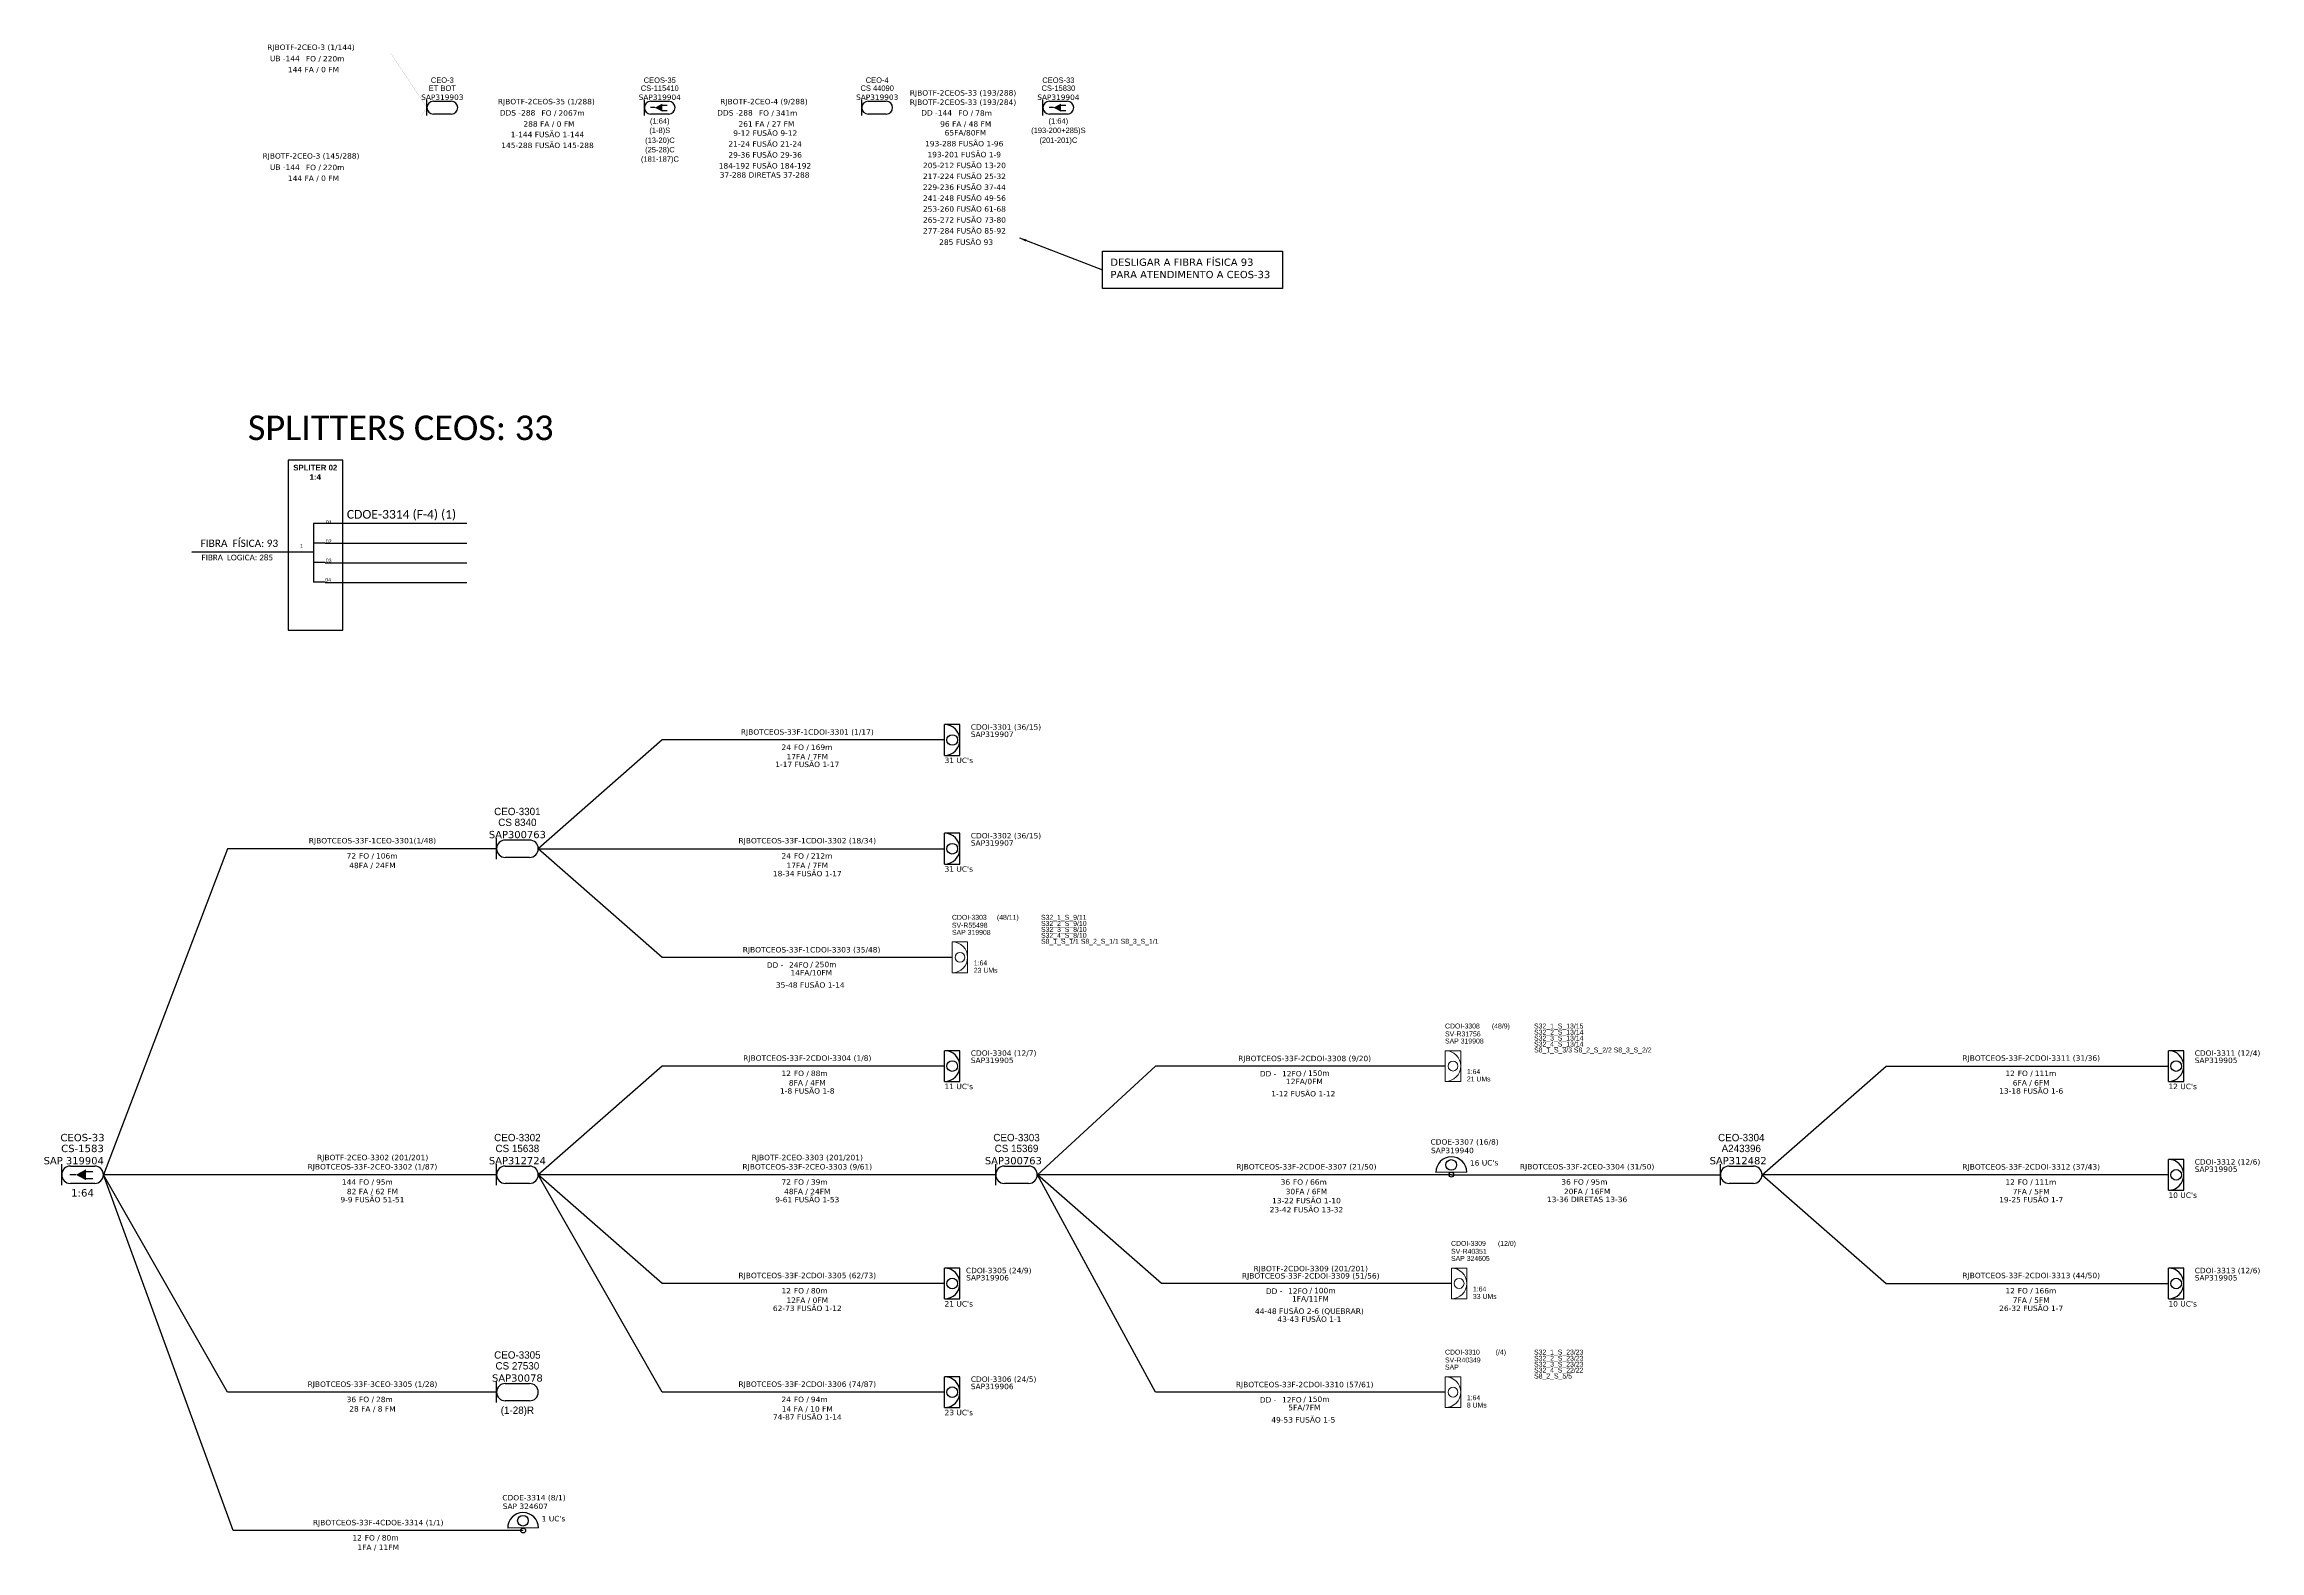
# Model space of a CAD drawing. Header units: millimetres. Extents: x 2767 to 3378, y 650 to 1066.
import ezdxf
from ezdxf.enums import TextEntityAlignment as Align

# ---------------------------------------------------------------- set-up
doc = ezdxf.new("R2010")
doc.units = ezdxf.units.MM
doc.header["$LTSCALE"] = 0.1
doc.header["$MEASUREMENT"] = 0
for name, color, linetype, lineweight in [("20.0-LEGENDA DOS CDO'S", 1, 'Continuous', 0), ('20.1-CDO_INTERIOR', 1, 'Continuous', 0), ('40.1-ETIQUETAS', 1, 'Continuous', 20), ('Texto_Cabos', 1, 'Continuous', 20)]:
    doc.layers.add(name, color=color, linetype=linetype, lineweight=lineweight)
for name, color, linetype in [('20.4-CEOS', 1, 'Continuous'), ('CD a instalar', 1, 'Continuous'), ('CEO', 1, 'Continuous'), ('CEOS', 1, 'Continuous'), ('EXISTENTE', 7, 'Continuous'), ('INTERV', 5, 'Continuous'), ('label_cabos', 7, 'Continuous'), ('REMOVER', 3, 'Continuous')]:
    doc.layers.add(name, color=color, linetype=linetype)
doc.styles.add('ARIAL', font='arial.ttf')
doc.styles.add('siredit', font='verdana.ttf')
doc.styles.get("Standard").update_dxf_attribs({"font": 'arial.ttf'})
doc.styles.add('Style-font000', font='font000.shx')
doc.linetypes.add('FENCELINE1', pattern='A,0.25,-0.1,[133,ltypeshp.shx,S=0.1,R=0,X=-0.1,Y=0],-0.1,1', length=1.45)
doc.dimstyles.new('CC', dxfattribs={"dimtxt": 1, "dimasz": 2, "dimexe": 0.18, "dimexo": 0.0625, "dimgap": 0.09, "dimtad": 0, "dimdec": 0, "dimrnd": 1, "dimzin": 0, "dimdsep": 46, "dimtxsty": 'siredit', "dimblk": 'NONE', "dimcen": 0, "dimse1": 1, "dimse2": 1, "dimsd1": 1, "dimsd2": 1, "dimclrt": 7, "dimadec": 0, "dimazin": 0, "dimtfac": 1, "dimtdec": 0, "dimtofl": 0, "dimtmove": 0, "dimatfit": 3, "dimfxl": 0, "dimtolj": 1, "dimtzin": 0, "dimarcsym": 0})

# ---------------------------------------------------------------- blocks, each defined once
blk = doc.blocks.new('CDO_INTERIOR_TROCA')
at = {"layer": '20.1-CDO_INTERIOR', "color": 0, "lineweight": 18}
blk.add_lwpolyline([(4.25, -4.25), (4.25, 4.25), (0, 4.25), (0, -4.25)], close=True, dxfattribs=at)
blk.add_circle((2.13, 0), 1.36, dxfattribs=at)
blk.add_arc((0, 0), 4.25, 270, 90, dxfattribs=at)
at = {"layer": "20.0-LEGENDA DOS CDO'S", "color": 0, "style": 'ARIAL'}
for tag, p in [('SAP_ANTIGO', (-0.08, 6.23)), ('CDO_N', (-0.08, 10.38)), ('SURVEY', (-0.08, 8.2)), ('/_SAP_NOVO', (12.37, 6.23)), ('SPLITER_1', (24.48, 10.38)), ('SPLITER_2', (24.5, 8.68)), ('SPLITER_3', (24.5, 7.04)), ('SPLITER_4', (24.5, 5.4)), ('SPLITER_5', (24.5, 3.75)), ('1:XX', (5.94, -2.22)), ('UMS', (5.94, -4.24))]:
    blk.add_attdef(tag, p, '', height=1.36, dxfattribs=at)
blk.add_attdef('FIBRAS_UTILIZADAS', text='', height=1.36, dxfattribs=at).set_placement((15.34, 10.38), align=Align.CENTER)
blk = doc.blocks.new('ETIQUETA_RS5F')
at = {"layer": '40.1-ETIQUETAS', "color": 0, "style": 'siredit'}
blk.add_text('/', height=1.5, dxfattribs=at).set_placement((1.55, -1.95), align=Align.MIDDLE_RIGHT)
for tag, p in [('ETIQUETA_R_SECUNDARIA', (1.18, 2.1)), ('ETIQUETA_R_PRIMARIA', (1.18, 4.1)), ('F_ATIVAS/F_MORTAS', (1.11, -4.24))]:
    blk.add_attdef(tag, text='', height=1.5, dxfattribs=at).set_placement(p, align=Align.MIDDLE_CENTER)
for tag, p in [('TIPO_CABO', (-6.62, -2.12)), ('CAP_CABO', (0.37, -2.09))]:
    blk.add_attdef(tag, text='', height=1.5, dxfattribs=at).set_placement(p, align=Align.MIDDLE_RIGHT)
blk.add_attdef('METROS', text='', height=1.5, dxfattribs=at).set_placement((2.11, -1.95), align=Align.MIDDLE_LEFT)
for tag, p in [('FUSÃO_1', (0.82, -8.39)), ('FUSÃO_2', (0.82, -10.6)), ('FUSÃO_3', (0.82, -12.93)), ('FUSÃO_4', (0.82, -15.14)), ('FUSÃO_5', (0.82, -17.16))]:
    blk.add_attdef(tag, text='', height=1.5, dxfattribs=at).set_placement(p, align=Align.CENTER)
blk = doc.blocks.new('CEOS_UN_SC')
at = {"layer": '20.4-CEOS', "color": 0}
for p, q in [((-9.11, 2.39), (-2.39, 2.39)), ((-2.39, -2.39), (-9.11, -2.39))]:
    blk.add_line(p, q, dxfattribs=at)
for points in [[(-11.5, -2.89), (-11.5, 2.89)], [(-7.6, 0), (-9.22, 0)], [(-4.96, 0.95), (-2.92, 0.95)], [(-4.96, -1.04), (-2.92, -1.04)]]:
    blk.add_lwpolyline(points, dxfattribs=at)
blk.add_lwpolyline([(-7.6, 0, 0, 2.95, 0), (-4.83, 0, 2.95, 2.95, 0)], format="xyseb", dxfattribs=at)
for centre, start, end in [((-9.11, 0), 90, 270), ((-2.39, 0), 270, 90)]:
    blk.add_arc(centre, 2.39, start, end, dxfattribs=at)
at = {"layer": '20.4-CEOS', "color": 7, "style": 'siredit'}
for tag, height, p in [('LOCAL?', 2.03, (-5.75, 7.27)), ('NOME?', 2.03, (-5.75, 10.27)), ('TIPO?', 2, (-8.17, 3.89))]:
    blk.add_attdef(tag, text='', height=height, dxfattribs=at).set_placement(p, align=Align.MIDDLE_CENTER)
for tag, p in [('RACIO_SPLITAGEM', (-5.75, -3.97)), ('FIBRAS_RESERVA', (-5.75, -7.51))]:
    blk.add_attdef(tag, text='', height=2.03, dxfattribs=at).set_placement(p, align=Align.TOP_CENTER)
blk = doc.blocks.new('ceo')
at = {"layer": 'CEO', "color": 0}
for p, q in [((1.77, 1.77), (6.73, 1.77)), ((6.73, -1.77), (1.77, -1.77))]:
    blk.add_line(p, q, dxfattribs=at)
blk.add_lwpolyline([(0, -2.13), (0, 2.13)], dxfattribs=at)
for centre, start, end in [((1.77, 0), 90, 270), ((6.73, 0), 270, 90)]:
    blk.add_arc(centre, 1.77, start, end, dxfattribs=at)
for tag, height, style, p in [('LOCAL?', 1.5, 'Style-font000', (4.25, 5.37)), ('NOME?', 1.5, 'Style-font000', (4.25, 7.59)), ('TIPO?', 1.48, 'siredit', (4.25, 2.88))]:
    blk.add_attdef(tag, text='', height=height, dxfattribs=dict(at, style=style)).set_placement(p, align=Align.MIDDLE_CENTER)
at = {"layer": 'CEO', "color": 0, "style": 'siredit', "flags": 1}
for tag, height, p in [('ID', 0.887, (4.25, 9.07)), ('COORX', 0.739, (4.25, -1.77)), ('COORY', 0.739, (4.25, -1.77))]:
    blk.add_attdef(tag, text='', height=height, dxfattribs=at).set_placement(p, align=Align.MIDDLE_CENTER)
at = {"layer": 'CEO', "color": 0, "style": 'Style-font000', "flags": 1}
blk.add_attdef('FIBRAS_RESERVA', text='', height=1.5, dxfattribs=at).set_placement((4.25, -2.94), align=Align.TOP_CENTER)
blk = doc.blocks.new('Attributo_cabos')
at = {"layer": 'Texto_Cabos', "color": 0, "style": 'siredit'}
blk.add_text('FO /', height=1.5, dxfattribs=at).set_placement((1.49, -1.5), align=Align.MIDDLE_RIGHT)
at = {"layer": 'Texto_Cabos', "color": 0, "style": 'siredit', "flags": 1}
for tag, p in [('ID', (-0.57, 7.5)), ('N_CABOS_R_PRIMARIA', (-0.57, 4.5)), ('S/CORTE_R_PRIMARIA', (-0.57, -10.5)), ('FUSÃO_R_PRIMARIA', (-0.57, -13.5)), ('T_CABOS', (-0.57, -19.5))]:
    blk.add_attdef(tag, text='', height=1.5, dxfattribs=at).set_placement(p, align=Align.MIDDLE_CENTER)
at = {"layer": 'Texto_Cabos', "color": 0, "style": 'siredit'}
for tag, p in [('N_CABOS_001', (-16.31, 0.92)), ('FUSÃO_001', (-1.03, -8.25))]:
    blk.add_attdef(tag, p, '', height=1.5, dxfattribs=at)
blk.add_attdef('FIBRAS', text='', height=1.5, dxfattribs=at).set_placement((-4.34, -1.43), align=Align.MIDDLE_RIGHT)
blk.add_attdef('FA/FM', text='', height=1.5, dxfattribs=at).set_placement((-0.57, -4.5), align=Align.MIDDLE_CENTER)
blk.add_attdef('METROS', text='', height=1.5, dxfattribs=at).set_placement((2.05, -1.5), align=Align.MIDDLE_LEFT)
at = {"layer": 'Texto_Cabos', "color": 0, "style": 'siredit', "flags": 1}
blk.add_attdef('S/CORTE', text='', height=1.5, dxfattribs=at).set_placement((-0.57, -16.5), align=Align.CENTER)
blk = doc.blocks.new('ceos')
at = {"layer": 'CEOS', "color": 0}
for p, q in [((1.77, 1.77), (6.73, 1.77)), ((6.73, -1.77), (1.77, -1.77))]:
    blk.add_line(p, q, dxfattribs=at)
for points in [[(0, -2.13), (0, 2.13)], [(2.88, 0), (1.69, 0)], [(4.84, 0.7), (6.34, 0.7)], [(4.84, -0.77), (6.34, -0.77)]]:
    blk.add_lwpolyline(points, dxfattribs=at)
blk.add_lwpolyline([(2.88, 0, 0, 2.18, 0), (4.93, 0, 2.18, 2.18, 0)], format="xyseb", dxfattribs=at)
for centre, start, end in [((1.77, 0), 90, 270), ((6.73, 0), 270, 90)]:
    blk.add_arc(centre, 1.77, start, end, dxfattribs=at)
for tag, height, style, p in [('LOCAL?', 1.5, 'Style-font000', (4.25, 5.37)), ('NOME?', 1.5, 'Style-font000', (4.25, 7.59)), ('TIPO?', 1.48, 'siredit', (4.25, 2.88))]:
    blk.add_attdef(tag, text='', height=height, dxfattribs=dict(at, style=style)).set_placement(p, align=Align.MIDDLE_CENTER)
at = {"layer": 'CEOS', "color": 0, "style": 'siredit', "flags": 1}
for tag, height, p in [('ID', 0.887, (4.25, 9.07)), ('COORX', 0.739, (4.25, -1.77)), ('COORY', 0.739, (4.25, -1.77))]:
    blk.add_attdef(tag, text='', height=height, dxfattribs=at).set_placement(p, align=Align.MIDDLE_CENTER)
at = {"layer": 'CEOS', "color": 0, "style": 'Style-font000'}
for tag, p in [('FIBRAS_FUSIONADAS', (4.25, -5.51)), ('RACIO_SPLITAGEM', (4.25, -2.94)), ('FIBRAS_RESERVA', (4.25, -7.73))]:
    blk.add_attdef(tag, text='', height=1.5, dxfattribs=at).set_placement(p, align=Align.TOP_CENTER)
blk = doc.blocks.new('_None')

msp = doc.modelspace()

# ---------------------------------------------------------------- linework, layer by layer
at = {"color": 7, "linetype": 'Continuous'}
for p, q in [((2840.8, 933.74), (2840.8, 917.47)), ((2844.02, 933.74), (2840.8, 933.74)), ((2837.61, 925.92), (2840.78, 925.92)), ((2844.02, 928.3), (2840.95, 928.3)), ((2844.02, 917.47), (2840.8, 917.47)), ((2844.02, 922.91), (2840.95, 922.91))]:
    msp.add_line(p, q, dxfattribs=at)
at = {"color": 10, "linetype": 'Continuous'}
for p, q in [((2843.87, 933.78), (2883.14, 933.77)), ((2844.02, 928.29), (2883.14, 928.28)), ((2844.02, 922.89), (2883.14, 922.88)), ((2844.02, 917.46), (2883.14, 917.44))]:
    msp.add_line(p, q, dxfattribs=at)
at = {"color": 1, "linetype": 'Continuous', "lineweight": 60}
msp.add_line((2837.61, 925.92), (2807.22, 925.82), dxfattribs=at)
msp.add_lwpolyline([(3058.5, 1008.82), (3108.25, 1008.82), (3108.25, 998.57), (3058.5, 998.57)], close=True)
at = {"color": 7}
msp.add_lwpolyline([(2833.83, 904.27), (2848.93, 904.27), (2848.93, 951.14), (2833.83, 951.14)], close=True, dxfattribs=at)
at = {"layer": 'CD a instalar', "color": 0, "linetype": 'ByBlock', "const_width": 0.02}
for points in [[(2872.12, 1048.48), (2862.12, 1063.48), (2820.62, 1063.48)], [(2872.12, 1048.48), (2862.12, 1033.48), (2820.62, 1033.48)], [(2880.62, 1048.48), (2932.12, 1048.48)]]:
    msp.add_lwpolyline(points, dxfattribs=at)
at = {"layer": 'CD a instalar', "color": 7, "linetype": 'ByBlock', "const_width": 0.02}
msp.add_lwpolyline([(2940.62, 1048.48), (2992.12, 1048.48)], dxfattribs=at)
at = {"layer": 'CD a instalar', "color": 5, "linetype": 'ByBlock', "const_width": 0.02}
msp.add_lwpolyline([(3000.62, 1048.48), (3000.62, 1048.48), (3042.12, 1048.48)], dxfattribs=at)
at = {"layer": 'CEOS', "color": 7}
for p, q in [((2933.89, 1050.24), (2938.85, 1050.24)), ((2938.85, 1046.71), (2933.89, 1046.71))]:
    msp.add_line(p, q, dxfattribs=at)
for points in [[(2932.12, 1046.34), (2932.12, 1050.61)], [(2935, 1048.48), (2933.81, 1048.48)], [(2936.96, 1049.18), (2938.46, 1049.18)], [(2936.96, 1047.7), (2938.46, 1047.7)]]:
    msp.add_lwpolyline(points, dxfattribs=at)
msp.add_lwpolyline([(2935, 1048.48, 0, 2.18, 0), (2937.05, 1048.48, 2.18, 2.18, 0)], format="xyseb", dxfattribs=at)
for centre, start, end in [((2933.89, 1048.48), 90, 270), ((2938.85, 1048.48), 270, 90)]:
    msp.add_arc(centre, 1.77, start, end, dxfattribs=at)
at = {"layer": 'EXISTENTE', "linetype": 'Continuous'}
for p, q in [((3019.21, 878.2), (3014.96, 878.2)), ((3019.2, 869.7), (3019.21, 878.2)), ((3014.95, 869.7), (3019.2, 869.7)), ((3019.21, 848.2), (3014.96, 848.2)), ((3019.2, 839.7), (3019.21, 848.2)), ((3014.95, 839.7), (3019.2, 839.7)), ((3019.21, 788.2), (3014.96, 788.2)), ((3019.2, 779.7), (3019.21, 788.2)), ((3356.94, 788.2), (3352.69, 788.2)), ((3356.94, 779.7), (3356.94, 788.2)), ((3014.95, 779.7), (3019.2, 779.7)), ((3352.69, 779.7), (3356.94, 779.7)), ((3356.94, 758.18), (3352.69, 758.18)), ((3356.94, 749.68), (3356.94, 758.18)), ((2893.72, 756.35), (2900.44, 756.35)), ((3231.46, 756.35), (3238.17, 756.35)), ((2900.44, 751.56), (2893.72, 751.56)), ((3238.17, 751.56), (3231.46, 751.56)), ((3352.69, 749.68), (3356.94, 749.68)), ((3019.21, 728.2), (3014.96, 728.2)), ((3019.2, 719.7), (3019.21, 728.2)), ((3356.94, 728.2), (3352.69, 728.2)), ((3356.94, 719.7), (3356.94, 728.2)), ((3014.95, 719.7), (3019.2, 719.7)), ((3352.69, 719.7), (3356.94, 719.7)), ((3019.21, 698.2), (3014.96, 698.2)), ((3019.2, 689.7), (3019.21, 698.2)), ((3014.95, 689.7), (3019.2, 689.7))]:
    msp.add_line(p, q, dxfattribs=at)
at = {"layer": 'EXISTENTE', "color": 5, "linetype": 'Continuous'}
for p, q in [((2893.72, 846.35), (2900.44, 846.35)), ((2900.44, 841.56), (2893.72, 841.56))]:
    msp.add_line(p, q, dxfattribs=at)
at = {"layer": 'EXISTENTE', "linetype": 'Continuous'}
for points in [[(3014.95, 869.7), (3014.96, 878.2)], [(3014.96, 873.95), (2937.08, 873.95), (2902.83, 843.95)], [(2902.83, 843.95), (3014.96, 843.95)], [(3014.95, 839.7), (3014.96, 848.2)], [(3014.96, 783.95), (2937.08, 783.95), (2902.83, 753.95)], [(3014.95, 779.7), (3014.96, 788.2)], [(3240.57, 753.93), (3274.82, 783.95), (3352.69, 783.95)], [(3352.69, 779.7), (3352.69, 788.2)], [(3352.69, 749.68), (3352.69, 758.18)], [(2891.33, 751.07), (2891.33, 756.84)], [(3029.07, 753.95), (2921.82, 753.95), (2902.83, 753.95)], [(3014.96, 723.95), (2937.08, 723.95), (2902.83, 753.95)], [(3014.96, 693.95), (2937.08, 693.95), (2902.83, 753.95)], [(3159.06, 754.71), (3150.56, 754.6)], [(3229.07, 751.07), (3229.07, 756.84)], [(3352.69, 753.93), (3240.57, 753.95)], [(3240.59, 753.95), (3274.82, 723.95), (3352.69, 723.95)], [(3014.95, 719.7), (3014.96, 728.2)], [(3352.69, 719.7), (3352.69, 728.2)], [(3014.95, 689.7), (3014.96, 698.2)]]:
    msp.add_lwpolyline(points, dxfattribs=at)
at = {"layer": 'EXISTENTE', "color": 5, "linetype": 'Continuous'}
for points in [[(2891.33, 843.95), (2817.08, 843.95), (2782.83, 753.95)], [(2891.33, 841.07), (2891.33, 846.84)]]:
    msp.add_lwpolyline(points, dxfattribs=at)
at = {"layer": 'EXISTENTE', "color": 1, "linetype": 'FENCELINE1', "ltscale": 50}
msp.add_lwpolyline([(2898.67, 655.78), (2818.67, 655.76), (2782.83, 753.95)], dxfattribs=at)
at = {"layer": 'EXISTENTE', "linetype": 'FENCELINE1', "ltscale": 50}
for points in [[(3154.82, 753.98), (3074.82, 753.95), (3040.57, 753.95)], [(3154.82, 753.98), (3229.07, 753.95)]]:
    msp.add_lwpolyline(points, dxfattribs=at)
at = {"layer": 'EXISTENTE', "color": 1, "linetype": 'Continuous'}
msp.add_lwpolyline([(2902.91, 656.51), (2894.41, 656.4)], dxfattribs=at)
at = {"layer": 'EXISTENTE', "linetype": 'Continuous'}
for centre, radius in [((3017.08, 873.95), 1.47), ((3017.08, 843.95), 1.47), ((3017.08, 783.95), 1.47), ((3354.82, 783.95), 1.47), ((3154.78, 756.67), 1.47), ((3154.82, 753.98), 0.665), ((3354.82, 753.93), 1.47), ((3017.08, 723.95), 1.47), ((3354.82, 723.95), 1.47), ((3017.08, 693.95), 1.47)]:
    msp.add_circle(centre, radius, dxfattribs=at)
at = {"layer": 'EXISTENTE', "color": 1, "linetype": 'Continuous'}
for centre, radius in [((2898.63, 658.47), 1.47), ((2898.67, 655.78), 0.665)]:
    msp.add_circle(centre, radius, dxfattribs=at)
at = {"layer": 'EXISTENTE', "linetype": 'Continuous'}
for centre, radius, start, end in [((3014.96, 873.95), 4.25, 269.97241, 89.97241), ((3014.96, 843.95), 4.25, 269.97241, 89.97241), ((3014.96, 783.95), 4.25, 269.97241, 89.97241), ((3352.69, 783.95), 4.25, 269.97241, 89.97241), ((3154.81, 754.65), 4.25, 0.73661, 180.73661), ((3352.69, 753.93), 4.25, 269.97241, 89.97241), ((2893.72, 753.95), 2.39, 90, 270), ((2900.44, 753.95), 2.39, 270, 90), ((3231.46, 753.95), 2.39, 90, 270), ((3238.17, 753.95), 2.39, 270, 90), ((3014.96, 723.95), 4.25, 269.97241, 89.97241), ((3352.69, 723.95), 4.25, 269.97241, 89.97241), ((3014.96, 693.95), 4.25, 269.97241, 89.97241)]:
    msp.add_arc(centre, radius, start, end, dxfattribs=at)
at = {"layer": 'EXISTENTE', "color": 5, "linetype": 'Continuous'}
for centre, start, end in [((2893.72, 843.95), 90, 270), ((2900.44, 843.95), 270, 90)]:
    msp.add_arc(centre, 2.39, start, end, dxfattribs=at)
at = {"layer": 'EXISTENTE', "color": 1, "linetype": 'Continuous'}
msp.add_arc((2898.66, 656.46), 4.25, 0.73661, 180.73661, dxfattribs=at)
at = {"layer": 'INTERV', "linetype": 'Continuous'}
for p, q in [((3031.46, 756.35), (3038.17, 756.35)), ((3038.17, 751.56), (3031.46, 751.56))]:
    msp.add_line(p, q, dxfattribs=at)
at = {"layer": 'INTERV', "color": 8, "ltscale": 50}
for points in [[(3017.08, 813.95), (2937.08, 813.95), (2902.83, 843.95)], [(3153.14, 783.95), (3073.14, 783.95), (3040.57, 753.95)], [(3153.14, 693.95), (3073.14, 693.95), (3040.57, 753.95)]]:
    msp.add_lwpolyline(points, dxfattribs=at)
at = {"layer": 'INTERV', "linetype": 'Continuous'}
for points in [[(2891.33, 753.95), (2793.73, 753.95), (2782.83, 753.95)], [(3029.07, 751.07), (3029.07, 756.84)]]:
    msp.add_lwpolyline(points, dxfattribs=at)
at = {"layer": 'INTERV', "color": 1, "ltscale": 50}
msp.add_lwpolyline([(3154.82, 723.95), (3074.82, 723.95), (3040.57, 753.95)], dxfattribs=at)
at = {"layer": 'INTERV', "linetype": 'Continuous'}
for centre, start, end in [((3031.46, 753.95), 90, 270), ((3038.17, 753.95), 270, 90)]:
    msp.add_arc(centre, 2.39, start, end, dxfattribs=at)
at = {"layer": 'REMOVER', "color": 7, "linetype": 'Continuous'}
for p, q in [((2893.72, 696.35), (2900.44, 696.35)), ((2900.44, 691.56), (2893.72, 691.56))]:
    msp.add_line(p, q, dxfattribs=at)
for points in [[(2891.33, 693.95), (2817.08, 693.95), (2782.83, 753.95)], [(2891.33, 691.07), (2891.33, 696.84)]]:
    msp.add_lwpolyline(points, dxfattribs=at)
for centre, start, end in [((2893.72, 693.95), 90, 270), ((2900.44, 693.95), 270, 90)]:
    msp.add_arc(centre, 2.39, start, end, dxfattribs=at)

# ---------------------------------------------------------------- block references
at = {"layer": '40.1-ETIQUETAS', "color": 7, "linetype": 'Continuous'}
ref = msp.add_blockref('Attributo_cabos', (2841.37, 1063.48), dxfattribs=at)
ref.add_attrib('N_CABOS_001', 'RJBOTF-2CEO-3 (1/144)', (2828.04, 1064.4), dxfattribs={"layer": 'Texto_Cabos', "color": 0, "height": 1.5, "style": 'siredit'})
ref.add_attrib('FA/FM', '144 FA / 0 FM', dxfattribs={"layer": 'Texto_Cabos', "color": 0, "height": 1.5, "style": 'siredit'}).set_placement((2840.8, 1058.98), align=Align.MIDDLE_CENTER)
ref.add_attrib('FIBRAS', 'UB -144', dxfattribs={"layer": 'Texto_Cabos', "color": 0, "height": 1.5, "style": 'siredit'}).set_placement((2837.03, 1062.05), align=Align.MIDDLE_RIGHT)
ref.add_attrib('METROS', '220m', dxfattribs={"layer": 'Texto_Cabos', "color": 0, "height": 1.5, "style": 'siredit'}).set_placement((2843.42, 1061.98), align=Align.MIDDLE_LEFT)
ref = msp.add_blockref('Attributo_cabos', (2906.37, 1048.48), dxfattribs=at)
ref.add_attrib('N_CABOS_001', 'RJBOTF-2CEOS-35 (1/288)', (2891.68, 1049.4), dxfattribs={"layer": 'Texto_Cabos', "color": 0, "height": 1.5, "style": 'siredit'})
ref.add_attrib('FUSÃO_001', '1-144 FUSÃO 1-144', (2895.24, 1040.32), dxfattribs={"layer": 'Texto_Cabos', "color": 0, "height": 1.5, "style": 'siredit'})
ref.add_attrib('FA/FM', '288 FA / 0 FM', dxfattribs={"layer": 'Texto_Cabos', "color": 0, "height": 1.5, "style": 'siredit'}).set_placement((2905.8, 1043.98), align=Align.MIDDLE_CENTER)
ref.add_attrib('FIBRAS', 'DDS -288', dxfattribs={"layer": 'Texto_Cabos', "color": 0, "height": 1.5, "style": 'siredit'}).set_placement((2902.03, 1047.05), align=Align.MIDDLE_RIGHT)
ref.add_attrib('METROS', '2067m', dxfattribs={"layer": 'Texto_Cabos', "color": 0, "height": 1.5, "style": 'siredit'}).set_placement((2908.42, 1046.98), align=Align.MIDDLE_LEFT)
ref.add_attrib('FUSÃO_002', '145-288 FUSÃO 145-288', (2892.63, 1037.32), dxfattribs={"layer": 'Texto_Cabos', "color": 0, "height": 1.5, "style": 'siredit'})
ref = msp.add_blockref('Attributo_cabos', (2966.37, 1048.48), dxfattribs=at)
ref.add_attrib('N_CABOS_001', 'RJBOTF-2CEO-4 (9/288)', (2953.04, 1049.4), dxfattribs={"layer": 'Texto_Cabos', "color": 0, "height": 1.5, "style": 'siredit'})
ref.add_attrib('FUSÃO_001', '9-12 FUSÃO 9-12', (2956.65, 1040.7), dxfattribs={"layer": 'Texto_Cabos', "color": 0, "height": 1.5, "style": 'siredit'})
ref.add_attrib('FA/FM', '261 FA / 27 FM', dxfattribs={"layer": 'Texto_Cabos', "color": 0, "height": 1.5, "style": 'siredit'}).set_placement((2965.8, 1043.98), align=Align.MIDDLE_CENTER)
ref.add_attrib('FIBRAS', 'DDS -288', dxfattribs={"layer": 'Texto_Cabos', "color": 0, "height": 1.5, "style": 'siredit'}).set_placement((2962.03, 1047.05), align=Align.MIDDLE_RIGHT)
ref.add_attrib('METROS', '341m', dxfattribs={"layer": 'Texto_Cabos', "color": 0, "height": 1.5, "style": 'siredit'}).set_placement((2968.42, 1046.98), align=Align.MIDDLE_LEFT)
ref.add_attrib('FUSÃO_002', '21-24 FUSÃO 21-24', (2955.3, 1037.7), dxfattribs={"layer": 'Texto_Cabos', "color": 0, "height": 1.5, "style": 'siredit'})
ref.add_attrib('FUSÃO_003', '29-36 FUSÃO 29-36', (2955.31, 1034.69), dxfattribs={"layer": 'Texto_Cabos', "color": 0, "height": 1.5, "style": 'siredit'})
ref.add_attrib('FUSÃO_004', '184-192 FUSÃO 184-192', (2952.64, 1031.68), dxfattribs={"layer": 'Texto_Cabos', "color": 0, "height": 1.5, "style": 'siredit'})
ref.add_attrib('FUSÃO_005', '37-288 DIRETAS 37-288', (2952.92, 1029.15), dxfattribs={"layer": 'Texto_Cabos', "color": 0, "height": 1.5, "style": 'siredit'})
ref = msp.add_blockref('Attributo_cabos', (2841.37, 1033.48), dxfattribs=at)
ref.add_attrib('N_CABOS_001', 'RJBOTF-2CEO-3 (145/288)', (2826.73, 1034.4), dxfattribs={"layer": 'Texto_Cabos', "color": 0, "height": 1.5, "style": 'siredit'})
ref.add_attrib('FA/FM', '144 FA / 0 FM', dxfattribs={"layer": 'Texto_Cabos', "color": 0, "height": 1.5, "style": 'siredit'}).set_placement((2840.8, 1028.98), align=Align.MIDDLE_CENTER)
ref.add_attrib('FIBRAS', 'UB -144', dxfattribs={"layer": 'Texto_Cabos', "color": 0, "height": 1.5, "style": 'siredit'}).set_placement((2837.03, 1032.05), align=Align.MIDDLE_RIGHT)
ref.add_attrib('METROS', '220m', dxfattribs={"layer": 'Texto_Cabos', "color": 0, "height": 1.5, "style": 'siredit'}).set_placement((2843.42, 1031.98), align=Align.MIDDLE_LEFT)
at = {"layer": 'CD a instalar', "color": 8}
ref = msp.add_blockref('CDO_INTERIOR_TROCA', (3017.08, 813.95), dxfattribs=at)
ref.add_attrib('CDO_N', 'CDOI-3303', (3017, 824.33), dxfattribs={"layer": "20.0-LEGENDA DOS CDO'S", "color": 0, "height": 1.36, "style": 'ARIAL'})
ref.add_attrib('FIBRAS_UTILIZADAS', '(48/11)', dxfattribs={"layer": "20.0-LEGENDA DOS CDO'S", "color": 0, "height": 1.36, "style": 'ARIAL'}).set_placement((3032.42, 824.33), align=Align.CENTER)
ref.add_attrib('SURVEY', 'SV-R55498', (3017, 822.15), dxfattribs={"layer": "20.0-LEGENDA DOS CDO'S", "color": 0, "height": 1.36, "style": 'ARIAL'})
ref.add_attrib('SAP_ANTIGO', 'SAP 319908', (3017, 820.18), dxfattribs={"layer": "20.0-LEGENDA DOS CDO'S", "color": 0, "height": 1.36, "style": 'ARIAL'})
ref.add_attrib('1:XX', '1:64', (3023.03, 811.74), dxfattribs={"layer": "20.0-LEGENDA DOS CDO'S", "color": 0, "height": 1.36, "style": 'ARIAL'})
ref.add_attrib('UMS', '23 UMs', (3023.03, 809.71), dxfattribs={"layer": "20.0-LEGENDA DOS CDO'S", "color": 0, "height": 1.36, "style": 'ARIAL'})
ref.add_attrib('SPLITER_1', 'S32_1_S_9/11', (3041.57, 824.33), dxfattribs={"layer": "20.0-LEGENDA DOS CDO'S", "color": 0, "height": 1.3603, "style": 'ARIAL'})
ref.add_attrib('SPLITER_2', 'S32_2_S_9/10', (3041.58, 822.63), dxfattribs={"layer": "20.0-LEGENDA DOS CDO'S", "color": 0, "height": 1.3603, "style": 'ARIAL'})
ref.add_attrib('SPLITER_3', 'S32_3_S_8/10', (3041.58, 820.99), dxfattribs={"layer": "20.0-LEGENDA DOS CDO'S", "color": 0, "height": 1.3603, "style": 'ARIAL'})
ref.add_attrib('SPLITER_4', 'S32_4_S_8/10', (3041.58, 819.35), dxfattribs={"layer": "20.0-LEGENDA DOS CDO'S", "color": 0, "height": 1.3603, "style": 'ARIAL'})
ref.add_attrib('SPLITER_5', 'S8_1_S_1/1 S8_2_S_1/1 S8_3_S_1/1', (3041.58, 817.71), dxfattribs={"layer": "20.0-LEGENDA DOS CDO'S", "color": 0, "height": 1.3603, "style": 'ARIAL'})
ref = msp.add_blockref('CDO_INTERIOR_TROCA', (3153.14, 783.95), dxfattribs=at)
ref.add_attrib('CDO_N', 'CDOI-3308', (3153.06, 794.33), dxfattribs={"layer": "20.0-LEGENDA DOS CDO'S", "color": 0, "height": 1.36, "style": 'ARIAL'})
ref.add_attrib('FIBRAS_UTILIZADAS', '(48/9)', dxfattribs={"layer": "20.0-LEGENDA DOS CDO'S", "color": 0, "height": 1.36, "style": 'ARIAL'}).set_placement((3168.48, 794.33), align=Align.CENTER)
ref.add_attrib('SURVEY', 'SV-R31756', (3153.07, 792.15), dxfattribs={"layer": "20.0-LEGENDA DOS CDO'S", "color": 0, "height": 1.36, "style": 'ARIAL'})
ref.add_attrib('SAP_ANTIGO', 'SAP 319908', (3153.06, 790.18), dxfattribs={"layer": "20.0-LEGENDA DOS CDO'S", "color": 0, "height": 1.36, "style": 'ARIAL'})
ref.add_attrib('1:XX', '1:64', (3159.09, 781.74), dxfattribs={"layer": "20.0-LEGENDA DOS CDO'S", "color": 0, "height": 1.36, "style": 'ARIAL'})
ref.add_attrib('UMS', '21 UMs', (3159.09, 779.71), dxfattribs={"layer": "20.0-LEGENDA DOS CDO'S", "color": 0, "height": 1.36, "style": 'ARIAL'})
ref.add_attrib('SPLITER_1', 'S32_1_S_13/15', (3177.63, 794.33), dxfattribs={"layer": "20.0-LEGENDA DOS CDO'S", "color": 0, "height": 1.3603, "style": 'ARIAL'})
ref.add_attrib('SPLITER_2', 'S32_2_S_13/14', (3177.64, 792.63), dxfattribs={"layer": "20.0-LEGENDA DOS CDO'S", "color": 0, "height": 1.3603, "style": 'ARIAL'})
ref.add_attrib('SPLITER_3', 'S32_3_S_13/14', (3177.64, 790.99), dxfattribs={"layer": "20.0-LEGENDA DOS CDO'S", "color": 0, "height": 1.3603, "style": 'ARIAL'})
ref.add_attrib('SPLITER_4', 'S32_4_S_13/14', (3177.64, 789.35), dxfattribs={"layer": "20.0-LEGENDA DOS CDO'S", "color": 0, "height": 1.3603, "style": 'ARIAL'})
ref.add_attrib('SPLITER_5', 'S8_1_S_3/3 S8_2_S_2/2 S8_3_S_2/2', (3177.64, 787.71), dxfattribs={"layer": "20.0-LEGENDA DOS CDO'S", "color": 0, "height": 1.3603, "style": 'ARIAL'})
ref = msp.add_blockref('CDO_INTERIOR_TROCA', (3153.14, 693.95), dxfattribs=at)
ref.add_attrib('CDO_N', 'CDOI-3310', (3153.06, 704.33), dxfattribs={"layer": "20.0-LEGENDA DOS CDO'S", "color": 0, "height": 1.36, "style": 'ARIAL'})
ref.add_attrib('FIBRAS_UTILIZADAS', '(/4)', dxfattribs={"layer": "20.0-LEGENDA DOS CDO'S", "color": 0, "height": 1.36, "style": 'ARIAL'}).set_placement((3168.48, 704.33), align=Align.CENTER)
ref.add_attrib('SURVEY', 'SV-R40349', (3153.07, 702.15), dxfattribs={"layer": "20.0-LEGENDA DOS CDO'S", "color": 0, "height": 1.36, "style": 'ARIAL'})
ref.add_attrib('SAP_ANTIGO', 'SAP', (3153.06, 700.18), dxfattribs={"layer": "20.0-LEGENDA DOS CDO'S", "color": 0, "height": 1.36, "style": 'ARIAL'})
ref.add_attrib('1:XX', '1:64', (3159.09, 691.74), dxfattribs={"layer": "20.0-LEGENDA DOS CDO'S", "color": 0, "height": 1.36, "style": 'ARIAL'})
ref.add_attrib('UMS', '8 UMs', (3159.09, 689.71), dxfattribs={"layer": "20.0-LEGENDA DOS CDO'S", "color": 0, "height": 1.36, "style": 'ARIAL'})
ref.add_attrib('SPLITER_1', 'S32_1_S_23/23', (3177.63, 704.33), dxfattribs={"layer": "20.0-LEGENDA DOS CDO'S", "color": 0, "height": 1.3603, "style": 'ARIAL'})
ref.add_attrib('SPLITER_2', 'S32_2_S_23/23', (3177.64, 702.63), dxfattribs={"layer": "20.0-LEGENDA DOS CDO'S", "color": 0, "height": 1.3603, "style": 'ARIAL'})
ref.add_attrib('SPLITER_3', 'S32_3_S_23/23', (3177.64, 700.99), dxfattribs={"layer": "20.0-LEGENDA DOS CDO'S", "color": 0, "height": 1.3603, "style": 'ARIAL'})
ref.add_attrib('SPLITER_4', 'S32_4_S_22/22', (3177.64, 699.35), dxfattribs={"layer": "20.0-LEGENDA DOS CDO'S", "color": 0, "height": 1.3603, "style": 'ARIAL'})
ref.add_attrib('SPLITER_5', 'S8_2_S_5/5', (3177.64, 697.71), dxfattribs={"layer": "20.0-LEGENDA DOS CDO'S", "color": 0, "height": 1.36, "style": 'ARIAL'})
at = {"layer": 'CEO', "color": 7}
msp.add_blockref('ceo', (2872.12, 1048.48), dxfattribs=at).add_auto_attribs({'NOME?': 'CEO-3', 'LOCAL?': 'ET BOT', 'TIPO?': 'SAP319903'})
at = {"layer": 'CEO', "color": 5}
msp.add_blockref('ceo', (2992.12, 1048.48), dxfattribs=at).add_auto_attribs({'NOME?': 'CEO-4', 'LOCAL?': 'CS 44090', 'TIPO?': 'SAP319903'})
at = {"layer": 'CEOS', "color": 5}
ref = msp.add_blockref('ceos', (3042.12, 1048.48), dxfattribs=at)
ref.add_attrib('NOME?', 'CEOS-33', dxfattribs={"color": 0, "height": 1.499, "style": 'Style-font000'}).set_placement((3046.37, 1056.06), align=Align.MIDDLE_CENTER)
ref.add_attrib('LOCAL?', 'CS-15830', dxfattribs={"color": 0, "height": 1.499, "style": 'Style-font000'}).set_placement((3046.37, 1053.85), align=Align.MIDDLE_CENTER)
ref.add_attrib('TIPO?', 'SAP319904', dxfattribs={"color": 0, "height": 1.478, "style": 'siredit'}).set_placement((3046.37, 1051.35), align=Align.MIDDLE_CENTER)
ref.add_attrib('RACIO_SPLITAGEM', '(1:64)', dxfattribs={"color": 0, "height": 1.499, "style": 'Style-font000'}).set_placement((3046.37, 1045.54), align=Align.TOP_CENTER)
ref.add_attrib('FIBRAS_FUSIONADAS', '(193-200+285)S', dxfattribs={"height": 1.4986, "style": 'Style-font000'}).set_placement((3046.37, 1042.96), align=Align.TOP_CENTER)
ref.add_attrib('FIBRAS_RESERVA', '(201-201)C', dxfattribs={"color": 0, "height": 1.499, "style": 'Style-font000'}).set_placement((3046.37, 1040.25), align=Align.TOP_CENTER)
at = {"layer": 'INTERV', "color": 8}
ref = msp.add_blockref('ETIQUETA_RS5F', (2977.08, 813.95), dxfattribs=at)
ref.add_attrib('ETIQUETA_R_SECUNDARIA', 'RJBOTCEOS-33F-1CDOI-3303 (35/48)', dxfattribs={"layer": '40.1-ETIQUETAS', "color": 0, "height": 1.5, "style": 'siredit'}).set_placement((2978.26, 816.06), align=Align.MIDDLE_CENTER)
ref.add_attrib('TIPO_CABO', 'DD -', dxfattribs={"layer": '40.1-ETIQUETAS', "color": 0, "height": 1.5, "style": 'siredit'}).set_placement((2970.47, 811.84), align=Align.MIDDLE_RIGHT)
ref.add_attrib('CAP_CABO', '24FO', dxfattribs={"layer": '40.1-ETIQUETAS', "color": 0, "height": 1.5, "style": 'siredit'}).set_placement((2977.45, 811.86), align=Align.MIDDLE_RIGHT)
ref.add_attrib('METROS', '250m', dxfattribs={"layer": '40.1-ETIQUETAS', "color": 0, "height": 1.5, "style": 'siredit'}).set_placement((2979.19, 812), align=Align.MIDDLE_LEFT)
ref.add_attrib('F_ATIVAS/F_MORTAS', '14FA/10FM', dxfattribs={"layer": '40.1-ETIQUETAS', "color": 0, "height": 1.5, "style": 'siredit'}).set_placement((2978.19, 809.71), align=Align.MIDDLE_CENTER)
ref.add_attrib('FUSÃO_1', '35-48 FUSÃO 1-14', dxfattribs={"layer": '40.1-ETIQUETAS', "color": 0, "height": 1.5, "style": 'siredit'}).set_placement((2977.9, 805.57), align=Align.CENTER)
ref = msp.add_blockref('ETIQUETA_RS5F', (3113.14, 783.95), dxfattribs=at)
ref.add_attrib('ETIQUETA_R_SECUNDARIA', 'RJBOTCEOS-33F-2CDOI-3308 (9/20)', dxfattribs={"layer": '40.1-ETIQUETAS', "color": 0, "height": 1.5, "style": 'siredit'}).set_placement((3114.33, 786.06), align=Align.MIDDLE_CENTER)
ref.add_attrib('TIPO_CABO', 'DD -', dxfattribs={"layer": '40.1-ETIQUETAS', "color": 0, "height": 1.5, "style": 'siredit'}).set_placement((3106.53, 781.84), align=Align.MIDDLE_RIGHT)
ref.add_attrib('CAP_CABO', '12FO', dxfattribs={"layer": '40.1-ETIQUETAS', "color": 0, "height": 1.5, "style": 'siredit'}).set_placement((3113.51, 781.86), align=Align.MIDDLE_RIGHT)
ref.add_attrib('METROS', '150m', dxfattribs={"layer": '40.1-ETIQUETAS', "color": 0, "height": 1.5, "style": 'siredit'}).set_placement((3115.26, 782), align=Align.MIDDLE_LEFT)
ref.add_attrib('F_ATIVAS/F_MORTAS', '12FA/0FM', dxfattribs={"layer": '40.1-ETIQUETAS', "color": 0, "height": 1.5, "style": 'siredit'}).set_placement((3114.26, 779.71), align=Align.MIDDLE_CENTER)
ref.add_attrib('FUSÃO_1', '1-12 FUSÃO 1-12', dxfattribs={"layer": '40.1-ETIQUETAS', "color": 0, "height": 1.5, "style": 'siredit'}).set_placement((3113.96, 775.57), align=Align.CENTER)
at = {"layer": 'INTERV'}
ref = msp.add_blockref('CEOS_UN_SC', (2782.83, 753.95), dxfattribs=at)
ref.add_attrib('NOME?', 'CEOS-33', dxfattribs={"layer": '20.4-CEOS', "color": 7, "height": 2.028, "style": 'siredit'}).set_placement((2777.08, 764.22), align=Align.MIDDLE_CENTER)
ref.add_attrib('LOCAL?', 'CS-1583', dxfattribs={"layer": '20.4-CEOS', "color": 7, "height": 2.028, "style": 'siredit'}).set_placement((2777.08, 761.22), align=Align.MIDDLE_CENTER)
ref.add_attrib('TIPO?', 'SAP 319904', dxfattribs={"layer": '20.4-CEOS', "color": 7, "height": 2, "style": 'siredit'}).set_placement((2774.66, 757.85), align=Align.MIDDLE_CENTER)
ref.add_attrib('RACIO_SPLITAGEM', '1:64', dxfattribs={"layer": '20.4-CEOS', "color": 7, "height": 2.028, "style": 'siredit'}).set_placement((2777.08, 749.98), align=Align.TOP_CENTER)
at = {"layer": 'INTERV', "color": 1}
ref = msp.add_blockref('CDO_INTERIOR_TROCA', (3154.82, 723.95), dxfattribs=at)
ref.add_attrib('CDO_N', 'CDOI-3309', (3154.73, 734.33), dxfattribs={"layer": "20.0-LEGENDA DOS CDO'S", "color": 0, "height": 1.36, "style": 'ARIAL'})
ref.add_attrib('FIBRAS_UTILIZADAS', '(12/0)', dxfattribs={"layer": "20.0-LEGENDA DOS CDO'S", "color": 0, "height": 1.36, "style": 'ARIAL'}).set_placement((3170.16, 734.33), align=Align.CENTER)
ref.add_attrib('SURVEY', 'SV-R40351', (3154.74, 732.15), dxfattribs={"layer": "20.0-LEGENDA DOS CDO'S", "color": 0, "height": 1.36, "style": 'ARIAL'})
ref.add_attrib('SAP_ANTIGO', 'SAP 324605', (3154.73, 730.18), dxfattribs={"layer": "20.0-LEGENDA DOS CDO'S", "color": 0, "height": 1.36, "style": 'ARIAL'})
ref.add_attrib('1:XX', '1:64', (3160.76, 721.74), dxfattribs={"layer": "20.0-LEGENDA DOS CDO'S", "color": 0, "height": 1.36, "style": 'ARIAL'})
ref.add_attrib('UMS', '33 UMs', (3160.76, 719.71), dxfattribs={"layer": "20.0-LEGENDA DOS CDO'S", "color": 0, "height": 1.36, "style": 'ARIAL'})
ref = msp.add_blockref('ETIQUETA_RS5F', (3114.82, 723.95), dxfattribs=at)
ref.add_attrib('ETIQUETA_R_PRIMARIA', 'RJBOTF-2CDOI-3309 (201/201)', dxfattribs={"layer": '40.1-ETIQUETAS', "color": 0, "height": 1.5, "style": 'siredit'}).set_placement((3116, 728.06), align=Align.MIDDLE_CENTER)
ref.add_attrib('ETIQUETA_R_SECUNDARIA', 'RJBOTCEOS-33F-2CDOI-3309 (51/56)', dxfattribs={"layer": '40.1-ETIQUETAS', "color": 5, "height": 1.5, "style": 'siredit'}).set_placement((3116, 726.06), align=Align.MIDDLE_CENTER)
ref.add_attrib('TIPO_CABO', 'DD -', dxfattribs={"layer": '40.1-ETIQUETAS', "color": 0, "height": 1.5, "style": 'siredit'}).set_placement((3108.2, 721.84), align=Align.MIDDLE_RIGHT)
ref.add_attrib('CAP_CABO', '12FO', dxfattribs={"layer": '40.1-ETIQUETAS', "color": 0, "height": 1.5, "style": 'siredit'}).set_placement((3115.18, 721.86), align=Align.MIDDLE_RIGHT)
ref.add_attrib('METROS', '100m', dxfattribs={"layer": '40.1-ETIQUETAS', "color": 0, "height": 1.5, "style": 'siredit'}).set_placement((3116.93, 722), align=Align.MIDDLE_LEFT)
ref.add_attrib('F_ATIVAS/F_MORTAS', '1FA/11FM', dxfattribs={"layer": '40.1-ETIQUETAS', "color": 0, "height": 1.5, "style": 'siredit'}).set_placement((3115.93, 719.71), align=Align.MIDDLE_CENTER)
ref.add_attrib('FUSÃO_1', '44-48 FUSÃO 2-6 (QUEBRAR)', dxfattribs={"layer": '40.1-ETIQUETAS', "color": 5, "height": 1.5, "style": 'siredit'}).set_placement((3115.64, 715.57), align=Align.CENTER)
ref.add_attrib('FUSÃO_2', '43-43 FUSÃO 1-1', dxfattribs={"layer": '40.1-ETIQUETAS', "color": 0, "height": 1.5, "style": 'siredit'}).set_placement((3115.64, 713.35), align=Align.CENTER)
at = {"layer": 'INTERV', "color": 8}
ref = msp.add_blockref('ETIQUETA_RS5F', (3113.14, 693.95), dxfattribs=at)
ref.add_attrib('ETIQUETA_R_SECUNDARIA', 'RJBOTCEOS-33F-2CDOI-3310 (57/61)', dxfattribs={"layer": '40.1-ETIQUETAS', "color": 0, "height": 1.5, "style": 'siredit'}).set_placement((3114.33, 696.06), align=Align.MIDDLE_CENTER)
ref.add_attrib('TIPO_CABO', 'DD -', dxfattribs={"layer": '40.1-ETIQUETAS', "color": 0, "height": 1.5, "style": 'siredit'}).set_placement((3106.53, 691.84), align=Align.MIDDLE_RIGHT)
ref.add_attrib('CAP_CABO', '12FO', dxfattribs={"layer": '40.1-ETIQUETAS', "color": 0, "height": 1.5, "style": 'siredit'}).set_placement((3113.51, 691.86), align=Align.MIDDLE_RIGHT)
ref.add_attrib('METROS', '150m', dxfattribs={"layer": '40.1-ETIQUETAS', "color": 0, "height": 1.5, "style": 'siredit'}).set_placement((3115.26, 692), align=Align.MIDDLE_LEFT)
ref.add_attrib('F_ATIVAS/F_MORTAS', '5FA/7FM', dxfattribs={"layer": '40.1-ETIQUETAS', "color": 0, "height": 1.5, "style": 'siredit'}).set_placement((3114.26, 689.71), align=Align.MIDDLE_CENTER)
ref.add_attrib('FUSÃO_1', '49-53 FUSÃO 1-5', dxfattribs={"layer": '40.1-ETIQUETAS', "color": 0, "height": 1.5, "style": 'siredit'}).set_placement((3113.96, 685.57), align=Align.CENTER)

# ---------------------------------------------------------------- texts
at = {"color": 1, "style": 'siredit'}
for s, p in [('DESLIGAR A FIBRA FÍSICA 93 ', (3060.72, 1004.82)), ('PARA ATENDIMENTO A CEOS-33', (3060.75, 1001.42))]:
    msp.add_text(s, height=2, dxfattribs=at).set_placement(p)
at = {"attachment_point": 5}
for s, insert, char_height, width in [('\\C7;\\fCalibri|b0|i0|c0|p34;SPLITTERS CEOS: 33', (2864.88, 960.07), 6.7738, 103.2262), ('\\C10;\\fArial|b1|i0|c0|p34;\\H1x;SPLITER 02\\P1:4', (2841.31, 947.83), 1.551, 15.0967), ('\\C7;\\fCalibri|b0|i0|c0|p34;CDOE-3314 (F-4) (1)', (2865.1, 935.98), 2.3966, 58.3112), ('\\C7;\\fCalibri|b0|i0|c0|p34;FIBRA  FÍSICA: 93', (2820.38, 928.23), 1.9971, 30.1935), ('\\C7;\\fArial|b0|i0|;\\H1.0273588255048;02 ', (2845, 928.79), 1.551, 3.2834), ('\\C7;\\fArial|b0|i0|;\\H1.0273588255048;01 ', (2845.04, 934.03), 1.551, 3.1104), ('\\C7;\\fCalibri|b0|i0|c0|p34;FIBRA  LOGICA: 285', (2819.78, 924.31), 1.5978, 30.1935), ('\\C7;\\fArial|b0|i0|;\\H1.0273588255048;1', (2837.46, 927.51), 1.551, 1.5362), ('\\C7;\\fArial|b0|i0|;\\H1.0273588255048;03 ', (2845, 923.5), 1.551, 3.0193), ('\\C7;\\fArial|b0|i0|;\\H1.0273588255048;04 ', (2844.87, 918.14), 1.551, 3.2834)]:
    msp.add_mtext(s, dxfattribs=dict(at, insert=insert, char_height=char_height, width=width))
at = {"layer": 'CEOS', "color": 7, "linetype": 'Continuous'}
for s, height, style, p in [('SAP319904', 1.478, 'siredit', (2936.37, 1051.35)), ('CS-115410', 1.499, 'Style-font000', (2936.37, 1053.85)), ('CEOS-35', 1.499, 'Style-font000', (2936.37, 1056.06))]:
    msp.add_text(s, height=height, dxfattribs=dict(at, style=style)).set_placement(p, align=Align.MIDDLE_CENTER)
at = {"layer": 'CEOS', "color": 7, "linetype": 'Continuous', "style": 'Style-font000'}
for s, p in [('(1:64)', (2936.37, 1045.54)), ('(13-20)C', (2936.42, 1040.23)), ('(1-8)S', (2936.37, 1042.96)), ('(181-187)C', (2936.42, 1035.04)), ('(25-28)C', (2936.42, 1037.63))]:
    msp.add_text(s, height=1.499, dxfattribs=at).set_placement(p, align=Align.TOP_CENTER)
at = {"layer": 'EXISTENTE', "linetype": 'Continuous'}
for s, height, style, p in [('RJBOTCEOS-33F-1CDOI-3301 (1/17)', 1.5, 'siredit', (2977.08, 876.16)), ('17FA / 7FM', 1.5, 'siredit', (2977.08, 869.33)), ('CEO-3301', 2.028, 'Style-font000', (2897.08, 854.22)), ('CS 8340', 2.028, 'Style-font000', (2897.08, 851.22)), ('SAP300763', 2, 'siredit', (2897.08, 847.85)), ('RJBOTCEOS-33F-1CDOI-3302 (18/34)', 1.5, 'siredit', (2977.08, 846.16)), ('17FA / 7FM', 1.5, 'siredit', (2977.08, 839.33)), ('RJBOTCEOS-33F-2CDOI-3304 (1/8)', 1.5, 'siredit', (2977.08, 786.16)), ('RJBOTCEOS-33F-2CDOI-3311 (31/36)', 1.5, 'siredit', (3314.82, 786.16)), ('8FA / 4FM', 1.5, 'siredit', (2977.08, 779.33)), ('6FA / 6FM', 1.5, 'siredit', (3314.82, 779.33)), ('CEO-3302', 2.028, 'Style-font000', (2897.08, 764.22)), ('CEO-3304', 2.028, 'Style-font000', (3234.82, 764.22)), ('SAP312724', 2, 'siredit', (2897.08, 757.85)), ('CS 15638', 2.028, 'Style-font000', (2897.08, 761.22)), ('RJBOTF-2CEO-3303 (201/201)', 1.5, 'siredit', (2977.08, 758.72)), ('SAP312482  ', 2, 'siredit', (3234.82, 757.85)), ('A243396', 2.028, 'Style-font000', (3234.82, 761.22)), ('RJBOTCEOS-33F-2CEO-3303 (9/61)', 1.5, 'siredit', (2977.08, 756.16)), ('RJBOTCEOS-33F-2CDOE-3307 (21/50)', 1.5, 'siredit', (3114.82, 756.16)), ('RJBOTCEOS-33F-2CEO-3304 (31/50)', 1.5, 'siredit', (3192.27, 756.18)), ('RJBOTCEOS-33F-2CDOI-3312 (37/43)', 1.5, 'siredit', (3314.82, 756.14)), ('48FA / 24FM', 1.5, 'siredit', (2977.08, 749.33)), ('30FA / 6FM', 1.5, 'siredit', (3114.82, 749.33)), ('20FA / 16FM', 1.5, 'siredit', (3192.27, 749.35)), ('7FA / 5FM', 1.5, 'siredit', (3314.82, 749.32)), ('RJBOTCEOS-33F-2CDOI-3305 (62/73)', 1.5, 'siredit', (2977.08, 726.16)), ('RJBOTCEOS-33F-2CDOI-3313 (44/50)', 1.5, 'siredit', (3314.82, 726.16)), ('12FA / 0FM', 1.5, 'siredit', (2977.08, 719.33)), ('7FA / 5FM', 1.5, 'siredit', (3314.82, 719.33)), ('CEO-3305', 2.028, 'Style-font000', (2897.08, 704.22)), ('RJBOTCEOS-33F-3CEO-3305 (1/28)', 1.5, 'siredit', (2857.08, 696.16)), ('SAP30078', 2, 'siredit', (2897.08, 697.85)), ('CS 27530', 2.028, 'Style-font000', (2897.08, 701.22)), ('RJBOTCEOS-33F-2CDOI-3306 (74/87)', 1.5, 'siredit', (2977.08, 696.16)), ('28 FA / 8 FM', 1.5, 'siredit', (2857.08, 689.33)), ('14 FA / 10 FM', 1.5, 'siredit', (2977.08, 689.33))]:
    msp.add_text(s, height=height, dxfattribs=dict(at, style=style)).set_placement(p, align=Align.MIDDLE_CENTER)
at = {"layer": 'EXISTENTE', "linetype": 'Continuous', "style": 'siredit'}
for s, rotation, p in [('CDOI-3301 (36/15)', 359.97241, (3022.21, 877.54)), ('SAP319907', 359.97241, (3022.21, 875.54)), ("31 UC's", 359.97241, (3014.96, 868.34)), ('CDOI-3302 (36/15)', 359.97241, (3022.21, 847.54)), ('SAP319907', 359.97241, (3022.21, 845.54)), ("31 UC's", 359.97241, (3014.96, 838.34)), ('CDOI-3304 (12/7)', 359.97241, (3022.21, 787.54)), ('SAP319905', 359.97241, (3022.21, 785.54)), ('CDOI-3311 (12/4)', 359.97241, (3359.94, 787.54)), ('SAP319905', 359.97241, (3359.94, 785.54)), ("11 UC's", 359.97241, (3014.96, 778.34)), ("12 UC's", 359.97241, (3352.7, 778.34)), ('CDOI-3312 (12/6)', 359.97241, (3359.94, 757.51)), ("16 UC's", 0.73661, (3159.94, 757.2)), ('SAP319905', 359.97241, (3359.94, 755.51)), ("10 UC's", 359.97241, (3352.7, 748.32)), ('CDOI-3305 (24/9)', 359.97241, (3020.86, 727.54)), ('CDOI-3313 (12/6)', 359.97241, (3359.94, 727.53)), ('SAP319906', 359.97241, (3020.93, 725.54)), ('SAP319905', 359.97241, (3359.94, 725.53)), ("21 UC's", 359.97241, (3014.96, 718.34)), ("10 UC's", 359.97241, (3352.7, 718.34)), ('CDOI-3306 (24/5)', 359.97241, (3022.21, 697.54)), ('SAP319906', 359.97241, (3022.21, 695.54)), ("23 UC's", 359.97241, (3014.96, 688.34))]:
    msp.add_text(s, height=1.5, rotation=rotation, dxfattribs=at).set_placement(p, align=Align.MIDDLE_LEFT)
for s, p in [('24', (2972.58, 871.95)), ('FO /', (2977.52, 871.95)), ('24', (2972.58, 841.95)), ('FO /', (2977.52, 841.95)), ('12', (2972.58, 781.95)), ('FO /', (2977.52, 781.95)), ('12', (3310.32, 781.95)), ('FO /', (3315.25, 781.95)), ('72', (2972.58, 751.95)), ('FO /', (2977.52, 751.95)), ('36', (3110.32, 751.95)), ('FO /', (3115.25, 751.95)), ('36', (3187.77, 751.98)), ('FO /', (3192.71, 751.98)), ('12', (3310.32, 751.94)), ('FO /', (3315.25, 751.94)), ('12', (2972.58, 721.95)), ('FO /', (2977.52, 721.95)), ('12', (3310.32, 721.95)), ('FO /', (3315.25, 721.95)), ('36', (2852.58, 691.95)), ('FO /', (2857.52, 691.95)), ('24', (2972.58, 691.95)), ('FO /', (2977.52, 691.95))]:
    msp.add_text(s, height=1.5, dxfattribs=at).set_placement(p, align=Align.MIDDLE_RIGHT)
for s, p in [('169m', (2978.08, 871.95)), ('212m', (2978.08, 841.95)), ('88m', (2978.08, 781.95)), ('111m', (3315.82, 781.95)), ('CDOE-3307 (16/8)', (3149.07, 763.02)), ('SAP319940', (3149.19, 760.66)), ('39m', (2978.08, 751.95)), ('66m', (3115.82, 751.95)), ('95m', (3193.27, 751.98)), ('111m', (3315.82, 751.94)), ('80m', (2978.08, 721.95)), ('166m', (3315.82, 721.95)), ('28m', (2858.08, 691.95)), ('94m', (2978.08, 691.95))]:
    msp.add_text(s, height=1.5, dxfattribs=at).set_placement(p, align=Align.MIDDLE_LEFT)
at = {"layer": 'EXISTENTE', "color": 5, "linetype": 'Continuous', "style": 'siredit'}
for s, p in [('RJBOTCEOS-33F-1CEO-3301(1/48)', (2857.08, 846.16)), ('48FA / 24FM', (2857.08, 839.33))]:
    msp.add_text(s, height=1.5, dxfattribs=at).set_placement(p, align=Align.MIDDLE_CENTER)
for s, p in [('72', (2852.58, 841.95)), ('FO /', (2857.52, 841.95))]:
    msp.add_text(s, height=1.5, dxfattribs=at).set_placement(p, align=Align.MIDDLE_RIGHT)
msp.add_text('106m', height=1.5, dxfattribs=at).set_placement((2858.08, 841.95), align=Align.MIDDLE_LEFT)
at = {"layer": 'EXISTENTE', "linetype": 'Continuous', "style": 'Style-font000'}
msp.add_text('(1-28)R', height=2.028, dxfattribs=at).set_placement((2897.08, 689.98), align=Align.TOP_CENTER)
at = {"layer": 'EXISTENTE', "color": 1, "linetype": 'Continuous', "style": 'siredit'}
for s, p in [('CDOE-3314 (8/1)', (2892.92, 664.83)), ('SAP 324607', (2893.04, 662.46)), ('80m', (2859.67, 653.76))]:
    msp.add_text(s, height=1.5, dxfattribs=at).set_placement(p, align=Align.MIDDLE_LEFT)
for s, p in [('RJBOTCEOS-33F-4CDOE-3314 (1/1)', (2858.67, 657.96)), ('1FA / 11FM', (2858.67, 651.14))]:
    msp.add_text(s, height=1.5, dxfattribs=at).set_placement(p, align=Align.MIDDLE_CENTER)
for s, p in [('12', (2854.17, 653.76)), ('FO /', (2859.1, 653.76))]:
    msp.add_text(s, height=1.5, dxfattribs=at).set_placement(p, align=Align.MIDDLE_RIGHT)
msp.add_text("1 UC's", height=1.5, rotation=0.73661, dxfattribs=at).set_placement((2903.79, 659), align=Align.MIDDLE_LEFT)
at = {"layer": 'EXISTENTE', "linetype": 'Continuous', "char_height": 1.5, "attachment_point": 5, "style": 'siredit'}
for s, insert in [('1-17 FUSÃO 1-17', (2977.08, 867.21)), ('18-34 FUSÃO 1-17', (2977.08, 837.06)), ('1-8 FUSÃO 1-8', (2977.08, 777.08)), ('13-18 FUSÃO 1-6', (3314.82, 777.08)), ('9-61 FUSÃO 1-53', (2977.08, 747.08)), ('13-22 FUSÃO 1-10\\P23-42 FUSÃO 13-32', (3114.82, 745.55)), ('13-36 DIRETAS 13-36', (3192.27, 747.14)), ('19-25 FUSÃO 1-7', (3314.82, 747.06)), ('62-73 FUSÃO 1-12', (2977.08, 717.08)), ('26-32 FUSÃO 1-7', (3314.82, 717.08)), ('74-87 FUSÃO 1-14', (2977.08, 687.08))]:
    msp.add_mtext(s, dxfattribs=dict(at, insert=insert))
at = {"layer": 'INTERV', "color": 7, "linetype": 'Continuous'}
for s, height, style, p in [('CEO-3303', 2.028, 'Style-font000', (3034.82, 764.22)), ('SAP300763  ', 2, 'siredit', (3034.82, 757.85)), ('CS 15369', 2.028, 'Style-font000', (3034.82, 761.22))]:
    msp.add_text(s, height=height, dxfattribs=dict(at, style=style)).set_placement(p, align=Align.MIDDLE_CENTER)
at = {"layer": 'INTERV', "color": 1, "linetype": 'Continuous', "style": 'siredit'}
msp.add_text('RJBOTF-2CEO-3302 (201/201)', height=1.5, dxfattribs=at).set_placement((2857.14, 758.72), align=Align.MIDDLE_CENTER)
at = {"layer": 'INTERV', "linetype": 'Continuous', "style": 'siredit'}
for s, p in [('RJBOTCEOS-33F-2CEO-3302 (1/87)', (2857.08, 756.16)), ('82 FA / 62 FM', (2857.08, 749.33))]:
    msp.add_text(s, height=1.5, dxfattribs=at).set_placement(p, align=Align.MIDDLE_CENTER)
for s, p in [('144', (2852.58, 751.95)), ('FO /', (2857.52, 751.95))]:
    msp.add_text(s, height=1.5, dxfattribs=at).set_placement(p, align=Align.MIDDLE_RIGHT)
msp.add_text('95m', height=1.5, dxfattribs=at).set_placement((2858.08, 751.95), align=Align.MIDDLE_LEFT)
at = {"layer": 'INTERV', "color": 1, "linetype": 'Continuous', "insert": (2857.08, 747.08), "char_height": 1.5, "attachment_point": 5, "style": 'siredit'}
msp.add_mtext('9-9 FUSÃO 51-51', dxfattribs=at)
at = {"layer": 'Texto_Cabos', "color": 5, "linetype": 'Continuous', "style": 'siredit'}
for s, p in [('RJBOTF-2CEOS-33 (193/288)', (3005.36, 1051.8)), ('RJBOTF-2CEOS-33 (193/284)', (3005.36, 1049.23)), ('193-288 FUSÃO 1-96', (3009.59, 1037.79)), ('65FA/80FM', (3014.98, 1040.8)), ('205-212 FUSÃO 13-20', (3009, 1031.78)), ('193-201 FUSÃO 1-9', (3010.25, 1034.78)), ('229-236 FUSÃO 37-44', (3008.98, 1025.76)), ('217-224 FUSÃO 25-32', (3009, 1028.77)), ('241-248 FUSÃO 49-56', (3008.99, 1022.75)), ('253-260 FUSÃO 61-68', (3008.99, 1019.75)), ('265-272 FUSÃO 73-80', (3009, 1016.74)), ('277-284 FUSÃO 85-92', (3009, 1013.73))]:
    msp.add_text(s, height=1.5, dxfattribs=at).set_placement(p)
msp.add_text('DD -144', height=1.5, dxfattribs=at).set_placement((3017.03, 1047.05), align=Align.MIDDLE_RIGHT)
at = {"layer": 'Texto_Cabos', "color": 5, "style": 'siredit'}
msp.add_text('FO /', height=1.5, dxfattribs=at).set_placement((3022.86, 1046.98), align=Align.MIDDLE_RIGHT)
at = {"layer": 'Texto_Cabos', "color": 5, "linetype": 'Continuous', "style": 'siredit'}
msp.add_text('78m', height=1.5, dxfattribs=at).set_placement((3023.42, 1046.98), align=Align.MIDDLE_LEFT)
msp.add_text('96 FA / 48 FM', height=1.5, dxfattribs=at).set_placement((3020.8, 1043.98), align=Align.MIDDLE_CENTER)
at = {"layer": 'Texto_Cabos', "linetype": 'Continuous', "style": 'siredit'}
msp.add_text('285 FUSÃO 93', height=1.5, dxfattribs=at).set_placement((3013.48, 1010.6))

# ---------------------------------------------------------------- leaders
at = {"layer": 'label_cabos'}
msp.add_leader([(3035.62, 1012.52), (3058.5, 1003.7)], dimstyle='CC', override={"dimgap": 0.09, "dimtad": 0}, dxfattribs=at)

doc.saveas('drawing.dxf')
